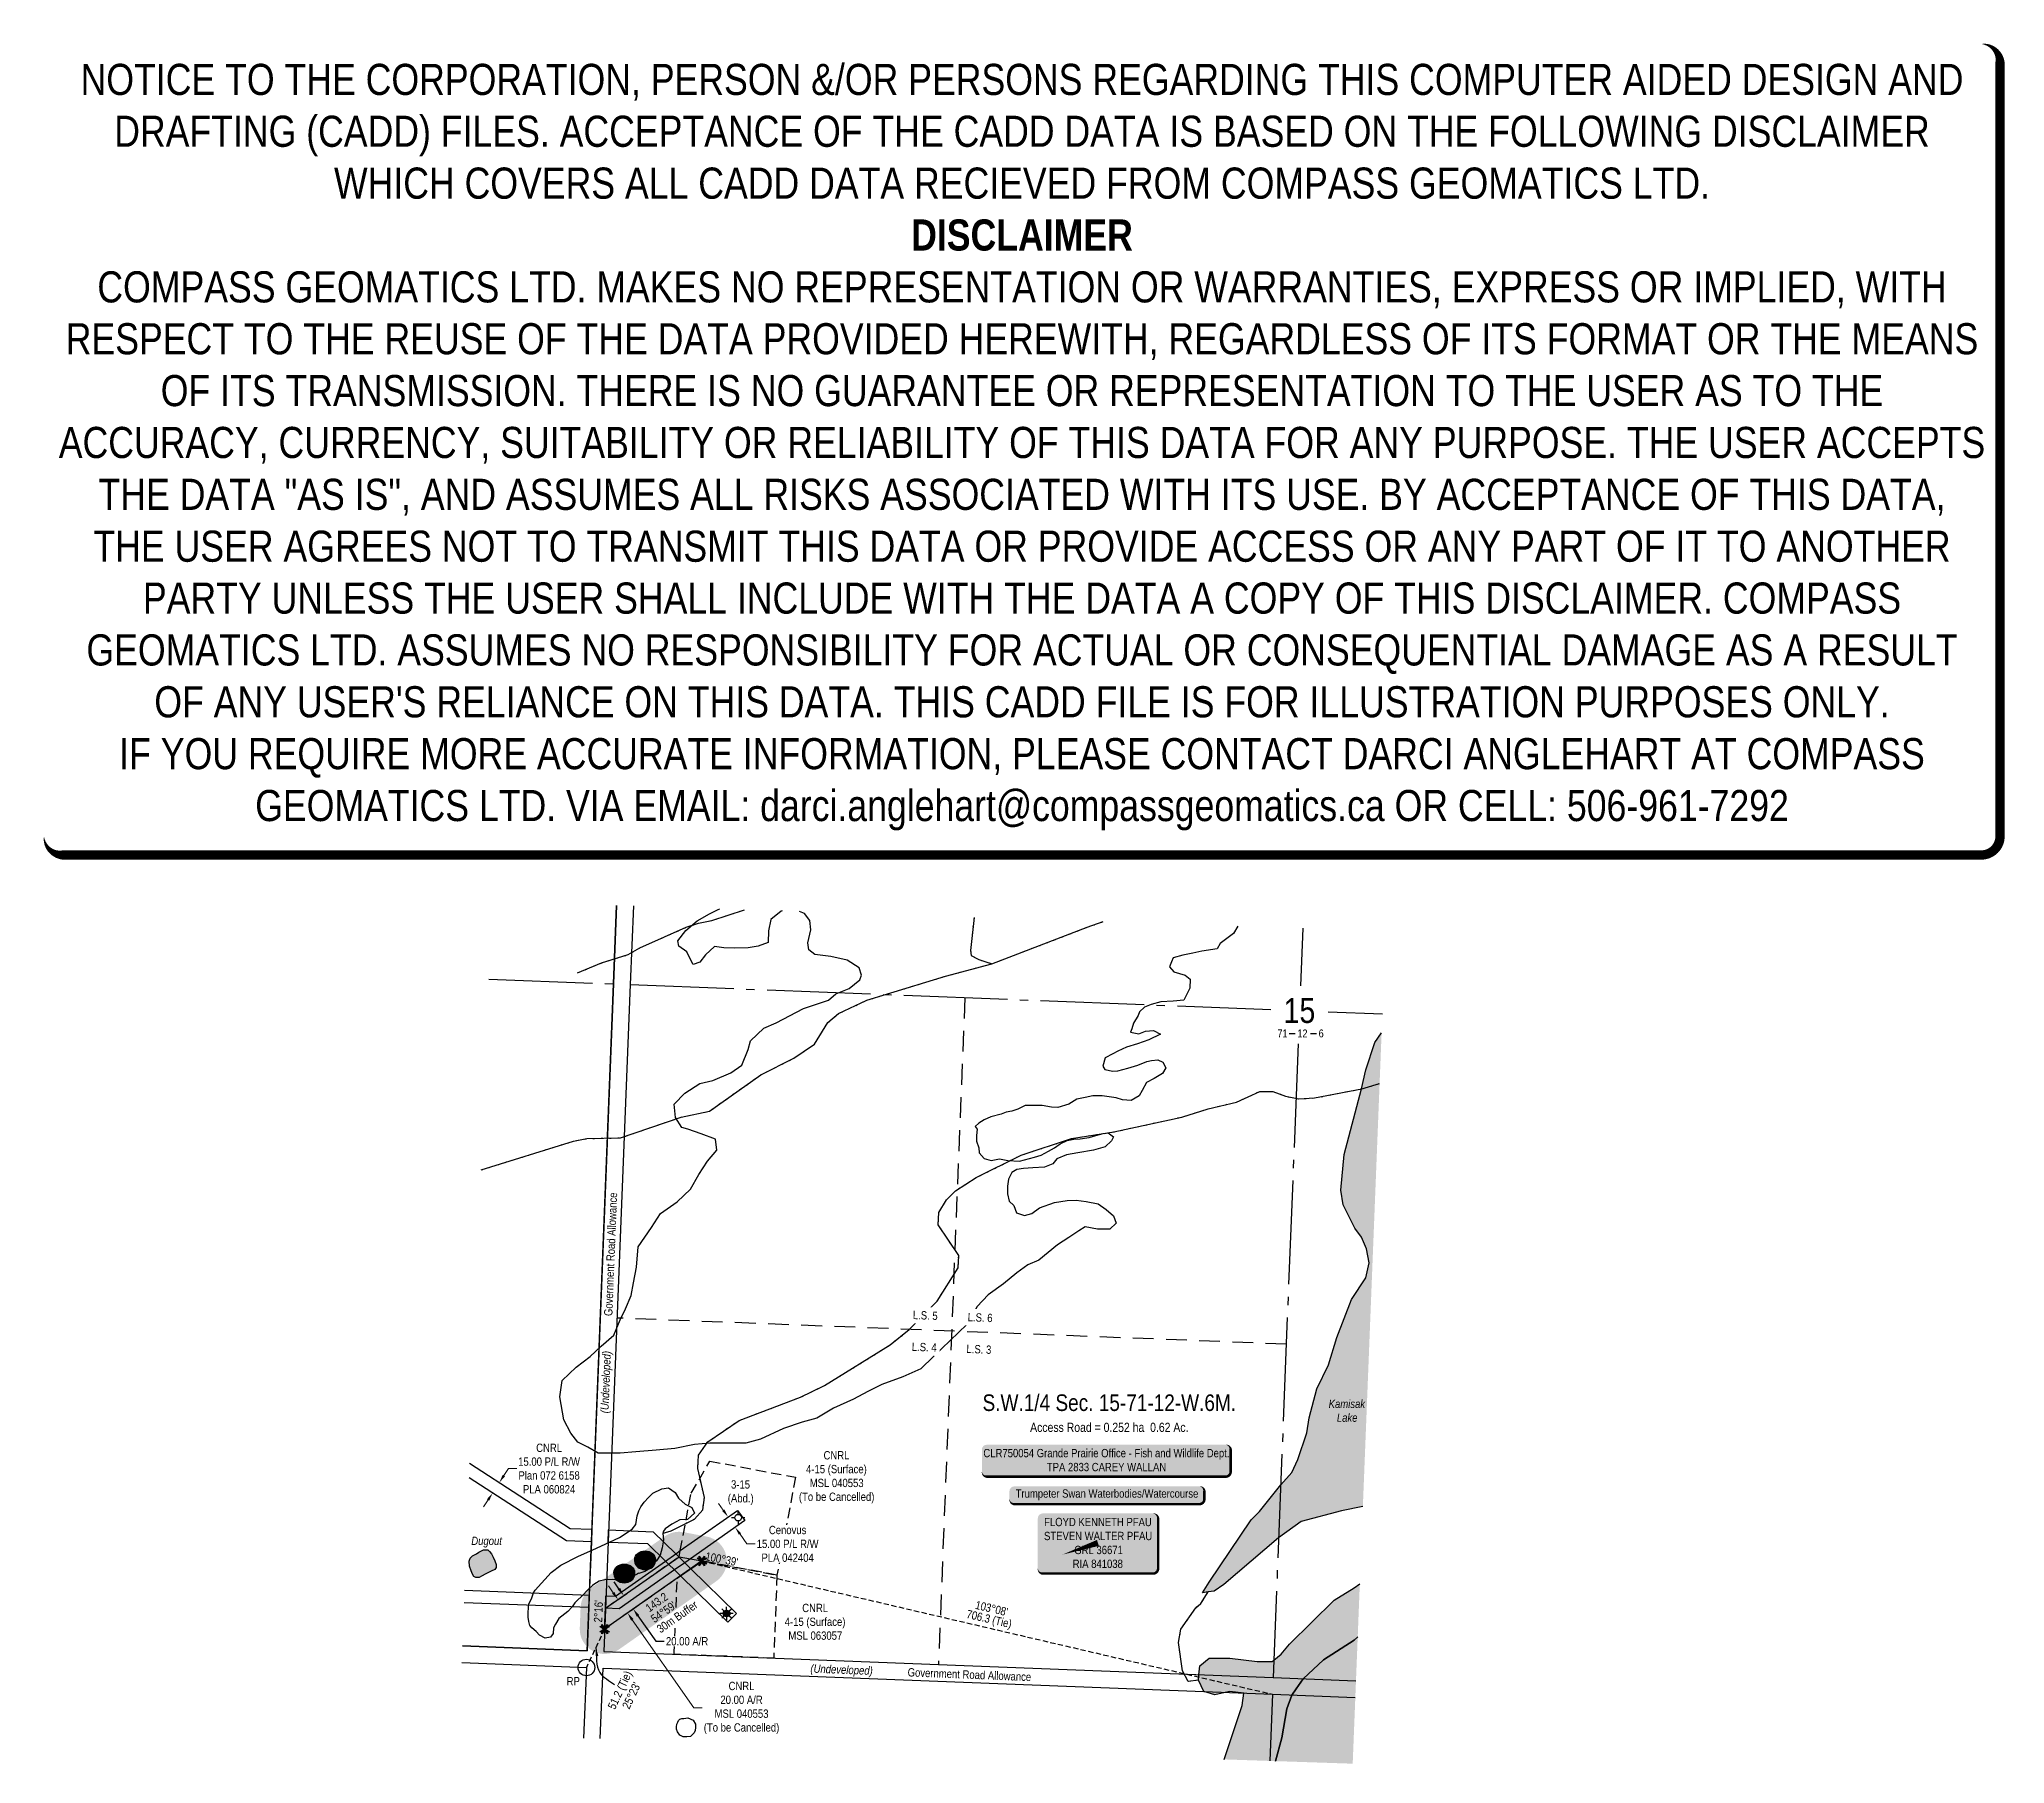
# Model space of a CAD drawing. Extents: x 322837 to 325206, y 6113912 to 6115990.
import ezdxf
from ezdxf.enums import TextEntityAlignment as Align

# ---------------------------------------------------------------- set-up
doc = ezdxf.new("R2010")
doc.units = 0
doc.header["$LTSCALE"] = 5
doc.header["$PDSIZE"] = 0.5
for name, pattern in [('foc-ACCESSROAD', [3.75, 2.5, -1.25]), ('foc-LSD', [8, 5, -3]), ('foc-QUARTERLINE', [33, 25, -3, 2, -3]), ('foc-TIELINE', [1.875, 1.25, -0.625]), ('foc-WHEELTRACKS', [2, 0.4, -1.6])]:
    doc.linetypes.add(name, pattern=pattern)
doc.layers.get('Defpoints').update_dxf_attribs({"color": 9})
for name, color, linetype in [('10', 1, 'Continuous'), ('35', 37, 'Continuous'), ('9', 3, 'Continuous'), ('AS-OWNER', 7, 'Continuous'), ('AS-SURFACE IMPACT', 7, 'Continuous'), ('AS-WILDLIFE-BLOCK', 131, 'Continuous'), ('C-RW', 13, 'Continuous'), ('C-SYMBOL', 7, 'Continuous'), ('C-WS', 13, 'foc-ACCESSROAD'), ('C-WS-S', 13, 'Continuous'), ('F-RW', 190, 'Continuous'), ('F-WS-S', 190, 'Continuous'), ('GRL', 7, 'Continuous'), ('L-AREAREQUIRED', 7, 'Continuous'), ('L-BD', 7, 'Continuous'), ('L-MON', 1, 'Continuous'), ('L-ROAD-T', 7, 'Continuous'), ('L-SEC', 7, 'Continuous'), ('L-SECLBL', 7, 'Continuous'), ('L-SECQ', 8, 'foc-QUARTERLINE'), ('L-SECTION-LSD', 7, 'foc-LSD'), ('L-TIE', 7, 'foc-TIELINE'), ('P-BUFFER-H 30m', 51, 'Continuous'), ('P-BUFFER-T', 40, 'Continuous'), ('P-CROSSINGS', 250, 'Continuous'), ('P-PROPOSED', 10, 'Continuous'), ('P-PROPOSED-H', 21, 'Continuous'), ('P-TXT', 4, 'Continuous'), ('T-WATER', 160, 'Continuous'), ('T-WATER-H', 133, 'Continuous'), ('T-WATER-P3', 160, 'foc-WHEELTRACKS'), ('T-WATER-T', 170, 'Continuous'), ('WETLAND', 143, 'Continuous')]:
    doc.layers.add(name, color=color, linetype=linetype)
for name, color, linetype, lineweight in [('C-AR-T', 13, 'Continuous', 9), ('C-RW-T', 13, 'Continuous', 9), ('C-WS-T', 13, 'Continuous', 9), ('F-RW-T', 190, 'Continuous', 9), ('F-WS-T', 190, 'Continuous', 9), ('T-TEXT', 48, 'Continuous', 18)]:
    doc.layers.add(name, color=color, linetype=linetype, lineweight=lineweight)
doc.layers.add('DISCLAIMER', color=7, linetype='Continuous', plot=False)
doc.layers.add('P-75m DRAINAGE AREA', color=7, linetype='Continuous', true_color=0xf1f8f1)
doc.styles.add('100L', font='', dxfattribs={"height": 11})
doc.styles.add('175L', font='', dxfattribs={"height": 20})
doc.styles.add('80', font='', dxfattribs={"height": 10})
doc.styles.add('80CG', font='', dxfattribs={"height": 10})
doc.styles.add('80L', font='', dxfattribs={"height": 10})
doc.styles.add('80LS', font='', dxfattribs={"height": 10})
doc.styles.add('Crossing', font='', dxfattribs={"height": 10})
doc.styles.add('foc-LtypeFont', font='', dxfattribs={"height": 7.349999999999999})
doc.styles.add('SIMPLEX', font='')
doc.styles.get('100L').set_extended_font_data('Arial Narrow')
doc.styles.get('175L').set_extended_font_data('Arial Narrow')
doc.styles.get('80').set_extended_font_data('Arial Narrow')
doc.styles.get('80CG').set_extended_font_data('Arial Narrow')
doc.styles.get('80L').set_extended_font_data('Arial Narrow')
doc.styles.get('80LS').set_extended_font_data('Arial Narrow', italic=True)
doc.styles.get('Crossing').set_extended_font_data('Arial Narrow')
doc.styles.get('foc-LtypeFont').set_extended_font_data('Arial Narrow')
doc.styles.get('SIMPLEX').set_extended_font_data('Arial Narrow')
doc.linetypes.add('foc-TOPO-flowdirection-NOLINE', pattern='A,0,[">",foc-LtypeFont,S=0.3,R=0,X=0,Y=-0.945],-20,[">",foc-LtypeFont,S=0.3,R=0,X=0,Y=-0.945],0', length=20)
doc.dimstyles.new('Compass 5 000', dxfattribs={"dimscale": 5, "dimtxt": 9, "dimasz": 2, "dimexe": 0.2, "dimexo": 0.0625, "dimgap": 0.5, "dimtad": 0, "dimtih": 1, "dimtoh": 1, "dimzin": 0, "dimdsep": 46, "dimtxsty": '80CG', "dimcen": 0.1, "dimse1": 1, "dimse2": 1, "dimclrd": 256, "dimclrt": 256, "dimaunit": 1, "dimadec": 4, "dimazin": 0, "dimtfac": 0.06, "dimtofl": 0, "dimtmove": 0, "dimatfit": 1, "dimfxl": 0.2, "dimtolj": 1, "dimtzin": 0, "dimlwd": -1, "dimarcsym": 0})

msp = doc.modelspace()

# ---------------------------------------------------------------- texts
at = {"layer": 'C-SYMBOL', "color": 3, "style": '175L'}
msp.add_text('S.W.1/4 Sec. 15-71-12-W.6M.', height=19.99704, dxfattribs=at).set_placement((324126.4032282437, 6114331.002826926), align=Align.BOTTOM_CENTER)
at = {"layer": 'C-WS-T', "char_height": 9.99704021904, "attachment_point": 1, "style": '80L'}
for s, width, insert in [('\\pi30.12622;CNRL\\P\\pi9.03424;4-15 (Surface)\\P\\pi13.4463;MSL 040553\\P\\pi0.40105;(To be Cancelled)', 90.44131938826737, (323751.86148184, 6114288.63995634)), ('\\pi24.57411;CNRL\\P\\pi3.48213;4-15 (Surface)\\P\\pi7.8942;MSL 063057', 79.33710794268943, (323731.6795142954, 6114104.61988811))]:
    msp.add_mtext_dynamic_manual_height_columns(s, width=width, gutter_width=49.9926, heights=[0], dxfattribs=dict(at, insert=insert))
at = {"layer": 'L-AREAREQUIRED', "color": 5, "style": '100L'}
msp.add_text('Access Road = 0.252 ha  0.62 Ac.', height=10.998372, dxfattribs=at).set_placement((324126.4032282437, 6114308.506156926), align=Align.BOTTOM_CENTER)
at = {"layer": 'L-BD', "style": '80L'}
for s, rotation, p in [("100°39'", 349.3468999999995, (323659.2647845301, 6114158.450299295)), ("2°16'", 87.72720000000028, (323510.608023393, 6114095.609555108)), ('706.3 (Tie)', 346.8524999999981, (323981.3488897132, 6114085.174113243)), ("103°08'", 346.8524999999981, (323984.5896980042, 6114099.048534296)), ('51.2 (Tie)', 64.61039999999903, (323537.5073974601, 6114000.148747881)), ("25°23'", 64.61039999999903, (323550.3791290323, 6113994.039662492))]:
    msp.add_text(s, height=9.998520000000001, rotation=rotation, dxfattribs=at).set_placement(p, align=Align.MIDDLE)
at = {"layer": 'L-ROAD-T', "style": '80L'}
for rotation, p in [(87.7269276597507, (323525.3184177952, 6114525.912886339)), (357.7689358711007, (323957.7881535783, 6114019.278513866))]:
    msp.add_text('Government Road Allowance', height=9.998520000000001, rotation=rotation, dxfattribs=at).set_placement(p, align=Align.MIDDLE_CENTER)
at = {"layer": 'T-TEXT', "style": '80LS'}
for rotation, p in [(87.7269276597507, (323519.2039053211, 6114371.86942137)), (357.7689358711007, (323803.7402469637, 6114025.280082858))]:
    msp.add_text('(Undeveloped)', height=9.998520000000001, rotation=rotation, dxfattribs=at).set_placement(p, align=Align.MIDDLE_CENTER)
at = {"layer": 'T-WATER-T', "char_height": 9.998520000000001, "attachment_point": 1, "style": '100L'}
for s, width, insert in [('\\pi0.00225;{\\fArial Narrow|b0|i1|c0|p34;Kamisak\\P\\pi9.90529;Lake}', 43.98162072523875, (324390.7960335424, 6114350.626754215)), ('\\pi0.32621;{\\fArial Narrow|b0|i1|c0|p34;Dugout}', 37.47508042510232, (323357.0699124367, 6114185.455508349))]:
    msp.add_mtext_dynamic_manual_height_columns(s, width=width, gutter_width=54.99186, heights=[0], dxfattribs=dict(at, insert=insert))

# ---------------------------------------------------------------- blocks, each defined once
blk = doc.blocks.new('L-SECLBL')
at = {"layer": '9', "color": 7}
for p, q in [((-5.082139060913505, -27.83004804289613), (-12.28857354467345, -27.83004804289613)), ((20.70431141927111, -27.83004804289613), (13.49787693551116, -27.83004804289613))]:
    blk.add_line(p, q, dxfattribs=at)
at = {"layer": '10', "color": 2, "style": 'SIMPLEX'}
blk.add_attdef('SEC', text='', height=30, dxfattribs=at).set_placement((0, 0), align=Align.MIDDLE)
at = {"layer": '10', "color": 5, "style": '80L'}
blk.add_attdef('TWP', text='', height=9.5, dxfattribs=at).set_placement((-14.43410290347765, -27.36845155570791), align=Align.MIDDLE_RIGHT)
blk.add_attdef('RGE', text='', height=9.5, dxfattribs=at).set_placement((3.622123863462547, -27.36845155570791), align=Align.MIDDLE_CENTER)
blk.add_attdef('MER', text='', height=9.5, dxfattribs=at).set_placement((23.16775162027989, -27.36845155570791), align=Align.MIDDLE_LEFT)
blk = doc.blocks.new('*U424')
h = blk.add_hatch(color=255)
edge = h.paths.add_edge_path()
edge.add_line((-144, -20), (144, -20))
edge.add_arc((144, -14), 6, 270, 360)
edge.add_line((150, -14), (150, 12.5))
edge.add_arc((144, 12.5), 6, 0, 90)
edge.add_line((144, 18.5), (-144, 18.5))
edge.add_arc((-144, 12.5), 6, 90, 180)
edge.add_line((-150, 12.5), (-150, -14))
edge.add_arc((-144, -14), 6, 180, 270)
at = {"color": 44, "flags": 128}
blk.add_lwpolyline([(-144, -20, 3, 3, 0), (144, -20, 3, 3, 0.414213562373095), (150, -14, 3, 3, 0), (150, 12.5, 3, 0, 0.414213562373095), (144, 18.5, 0, 0, 0), (-144, 18.5, 0, 0, 0.414213562373095), (-150, 12.5, 0, 0, 0), (-150, -14, 0, 3, 0.414213562373095)], format="xyseb", close=True, dxfattribs=at)
at = {"color": 44, "style": '80'}
blk.add_attdef('ENTER_TEXT_001', (-35.98567530695772, -4.996589358799454), '', height=10, dxfattribs=at)
blk = doc.blocks.new('*U425')
h = blk.add_hatch(color=59)
edge = h.paths.add_edge_path()
edge.add_line((-66.49999999999999, -37), (66.49999999999999, -37))
edge.add_arc((66.5, -30.99999999999999), 6.000000000000007, 269.9999999999998, 359.9999999999999)
edge.add_line((72.5, -31), (72.5, 29.5))
edge.add_arc((66.5, 29.49999999999999), 6, 6.785183320455503e-14, 90.00000000000014)
edge.add_line((66.49999999999999, 35.5), (-66.49999999999999, 35.5))
edge.add_arc((-66.5, 29.49999999999999), 6.000000000000007, 89.99999999999987, 179.9999999999999)
edge.add_line((-72.5, 29.5), (-72.5, -31))
edge.add_arc((-66.5, -30.99999999999999), 6, 180, 270.0000000000001)
at = {"color": 1, "flags": 128}
blk.add_lwpolyline([(-66.49999999999999, -37, 3, 3, 0), (66.49999999999999, -37, 3, 3, 0.4142135623730951), (72.5, -31, 3, 3, 0), (72.5, 29.5, 3, 0, 0.4142135623730951), (66.49999999999999, 35.5, 0, 0, 0), (-66.49999999999999, 35.5, 0, 0, 0.4142135623730951), (-72.5, 29.5, 0, 0, 0), (-72.5, -31, 0, 3, 0.4142135623730951)], format="xyseb", close=True, dxfattribs=at)
blk.add_lwpolyline([(-42.85288830475924, -14.150229983163, 0, 7.5, 0), (-4.315354698836185e-17, -5.399832320574267e-16, 0, 0, 0)], format="xyseb", dxfattribs=at)
at = {"color": 1, "style": '80'}
blk.add_attdef('ENTER_TEXT_001', (-35.98567530695772, -4.996589358799454), '', height=10, dxfattribs=at)
blk = doc.blocks.new('*D426')
at = {"layer": 'Defpoints', "color": 0, "transparency": 16777216}
for p in [(323666.9134505177, 6114209.141308961), (323644.9258766146, 6114193.713327507), (323653.5376942772, 6114181.439980026)]:
    blk.add_point(p, dxfattribs=at)
at = {"layer": 'F-RW-T', "transparency": 16777216}
for p, q in [((323661.1696657394, 6114217.327207593), (323655.4258809611, 6114225.513106226)), ((323681.269052959, 6114188.682062848), (323689.5943650194, 6114176.817035999)), ((323689.5943650194, 6114176.817035999), (323699.5943650194, 6114176.817035999))]:
    blk.add_line(p, q, dxfattribs=at)
for points in [[(323662.5339821782, 6114218.284505056), (323659.8053493006, 6114216.36991013), (323666.9134505177, 6114209.141308961)], [(323682.6333693978, 6114189.639360311), (323679.9047365203, 6114187.724765386), (323675.5252681808, 6114196.867961481)]]:
    blk.add_solid(points, dxfattribs=at)
at = {"layer": 'F-RW-T', "transparency": 16777216, "insert": (323738.6803131779, 6114176.817035999), "char_height": 10, "attachment_point": 5, "style": '80CG', "bg_fill": 3, "box_fill_scale": 1.1, "bg_fill_color": 256, "bg_fill_true_color": 13158600, "bg_fill_transparency": 0}
blk.add_mtext('\\A1;Cenovus\\P15.00 P/L R/W\\PPLA 042404', dxfattribs=at)
blk = doc.blocks.new('*D427')
at = {"layer": 'C-RW-T', "transparency": 16777216}
for p, q in [((323396.6490258593, 6114259.18595076), (323402.0808182047, 6114267.582118452)), ((323402.0808182047, 6114267.582118452), (323412.0808182042, 6114267.582118452)), ((323377.6411483893, 6114229.804612784), (323372.2093560444, 6114221.408445092))]:
    blk.add_line(p, q, dxfattribs=at)
for points in [[(323395.2496645772, 6114260.091249485), (323398.048387141, 6114258.280652036), (323391.2172335139, 6114250.789783068)], [(323376.2417871072, 6114230.709911508), (323379.040509671, 6114228.89931406), (323383.0729407347, 6114238.200780476)]]:
    blk.add_solid(points, dxfattribs=at)
at = {"layer": 'Defpoints', "color": 0, "transparency": 16777216}
for p in [(323391.2172335139, 6114250.789783068), (323431.4116983432, 6114206.928645), (323439.555991123, 6114219.51764759)]:
    blk.add_point(p, dxfattribs=at)
at = {"layer": 'C-RW-T', "transparency": 16777216, "insert": (323451.1667663632, 6114267.582118453), "char_height": 10, "attachment_point": 5, "style": '80CG'}
blk.add_mtext('\\A1;CNRL\\P15.00 P/L R/W\\PPlan 072 6158\\PPLA 060824', dxfattribs=at)
blk = doc.blocks.new('GAS')
h = blk.add_hatch(color=255)
h.dxf.hatch_style = 1
edge = h.paths.add_edge_path()
edge.add_arc((0, 0), 0.9, 0, 360)
for p, q in [((-0.8077887898725749, 0), (-1.615577579628734, 0)), ((-0.5711929310346023, 0.5711929297831376), (-1.142385862069204, 1.142385861385264)), ((0, 0.8077887887338874), (0, 1.615577579286764)), ((0.5711929310309642, 0.5711929297831376), (1.142385862065566, 1.142385861385264)), ((1.615577579625096, 0), (0.8077887898689368, 0)), ((-0.5711929310346023, -0.5711929316021271), (-1.142385862069204, -1.142385863204253)), ((0, -0.8077887905528768), (0, -1.615577581105753)), ((1.142385862065566, -1.142385863204253), (0.5711929310309642, -0.5711929316021271))]:
    blk.add_line(p, q)
blk.add_circle((0, 0), 0.8000000000000003)
blk = doc.blocks.new('*U428')
h = blk.add_hatch(color=255)
edge = h.paths.add_edge_path()
edge.add_line((-111.5, -11.5), (111.5, -11.5))
edge.add_arc((111.5, -5.5), 6, 270, 360)
edge.add_line((117.5, -5.5), (117.5, 4))
edge.add_arc((111.5, 4), 6, 0, 90)
edge.add_line((111.5, 10), (-111.5, 10))
edge.add_arc((-111.5, 4), 6, 90, 180)
edge.add_line((-117.5, 4), (-117.5, -5.5))
edge.add_arc((-111.5, -5.5), 6, 180, 270)
at = {"color": 131, "flags": 128}
blk.add_lwpolyline([(-111.5, -11.5, 3, 3, 0), (111.5, -11.5, 3, 3, 0.414213562373095), (117.5, -5.5, 3, 3, 0), (117.5, 4, 3, 0, 0.414213562373095), (111.5, 10, 0, 0, 0), (-111.5, 10, 0, 0, 0.414213562373095), (-117.5, 4, 0, 0, 0), (-117.5, -5.5, 0, 3, 0.414213562373095)], format="xyseb", close=True, dxfattribs=at)
at = {"color": 131, "style": '80'}
blk.add_attdef('ENTER_TEXT_001', (-35.98567530695772, -4.996589358799454), '', height=10, dxfattribs=at)
blk = doc.blocks.new('*U430')
at = {"layer": '35', "color": 3}
blk.add_circle((0, 0), 10, dxfattribs=at)
at = {"layer": '35', "color": 3, "style": '80'}
blk.add_attdef('RP_001', (-23.78532331433652, -21.51725224497395), '', height=10, dxfattribs=at)
blk = doc.blocks.new('TEMP')
h = blk.add_hatch(color=255)
h.dxf.hatch_style = 1
h.paths.add_polyline_path([(-5.274161e-10, 0.2514284397220763), (-0.6656854269836912, 1.152061669657268), (-0.6656854269836914, 0.6656854303339061), (-1.152061663105632, 0.6656854303339061), (-0.2514284404497629, 5.273253e-10), (-1.152061661774314, -0.665685419564579), (-0.6656854224511335, -0.6656854195645793), (-0.6656854224511335, -1.152061655686338), (-5.273251e-10, -0.2514284436956587), (0.6656854183820542, -1.152061663420681), (0.6656854183820542, -0.6656854208922597), (1.152061656810019, -0.6656854053035205), (0.2514284429676993, 5.273253e-10), (1.152061671303363, 0.6656854258011663), (0.6656854287749412, 0.6656854258011663), (0.6656854131859291, 1.15206166422904)])
h.paths.add_polyline_path([(0.5656854229146121, 0.8485281473411305), (0.5656854319800914, 0.5656854258011663), (0.8485281444547581, 0.5656854258011663), (0.0831890339399251, 0), (0.8485281399220186, -0.5656854150320215), (0.5656854183820542, -0.5656854240973189), (0.5656854183820542, -0.8485281365719859), (0, -0.08318903609469999), (-0.5656854224511337, -0.8485281320390644), (-0.5656854224511337, -0.5656854195645792), (-0.8485281349258001, -0.5656854195645794), (-0.0831890328488955, 0), (-0.8485281394583584, 0.5656854303339058), (-0.5656854269836913, 0.5656854303339061), (-0.5656854269836913, 0.8485281428085727), (0, 0.0831890306941206)], flags=16)
h = blk.add_hatch(color=1)
h.dxf.hatch_style = 1
h.paths.add_polyline_path([(0, 0.0831890306941205), (-0.5656854269836911, 0.8485281428085727), (-0.5656854269836912, 0.5656854303339061), (-0.8485281394583578, 0.5656854303339061), (-0.0831890328488953, -1e-16), (-0.8485281349258001, -0.5656854195645793), (-0.5656854224511337, -0.5656854195645793), (-0.5656854224511337, -0.848528132039064), (0, -0.08318903609469999), (0.5656854183820542, -0.8485281365719856), (0.5656854183820542, -0.5656854240973191), (0.8485281399220184, -0.5656854150320213), (0.0831890339399251, -1e-16), (0.8485281444547581, 0.5656854258011663), (0.5656854319800914, 0.5656854258011663), (0.5656854229146121, 0.8485281473411308)])
at = {"color": 1}
for p, q in [((-0.0831890328488953, 0), (0.0831890339399252, 0)), ((0, 0.0831890306941205), (0, -0.08318903609469999))]:
    blk.add_line(p, q, dxfattribs=at)
at = {"color": 255, "flags": 128}
blk.add_lwpolyline([(-0.251428440449763, 5.27325e-10), (-1.152061663105632, 0.6656854303339061), (-0.6656854269836914, 0.6656854303339061), (-0.6656854269836914, 1.152061669657268), (-5.274159999999999e-10, 0.2514284397220763), (0.6656854131859291, 1.15206166422904), (0.6656854287749412, 0.6656854258011663), (1.152061671303363, 0.6656854258011663), (0.2514284429676991, 5.27325e-10), (1.152061656810019, -0.6656854053035204), (0.6656854183820542, -0.6656854208922596), (0.6656854183820542, -1.152061663420681), (-5.27325e-10, -0.2514284436956586), (-0.6656854224511335, -1.152061655686338), (-0.6656854224511335, -0.6656854195645793), (-1.152061661774314, -0.6656854195645793)], close=True, dxfattribs=at)
at = {"color": 1, "flags": 128}
blk.add_lwpolyline([(-0.0831890328488953, 0), (-0.8485281394583578, 0.5656854303339061), (-0.5656854269836913, 0.5656854303339061), (-0.5656854269836913, 0.8485281428085727), (0, 0.0831890306941205), (0.5656854229146121, 0.8485281473411305), (0.5656854319800914, 0.5656854258011663), (0.8485281444547581, 0.5656854258011663), (0.0831890339399252, 0), (0.8485281399220184, -0.5656854150320214), (0.5656854183820542, -0.5656854240973189), (0.5656854183820542, -0.8485281365719856), (0, -0.08318903609469999), (-0.5656854224511335, -0.848528132039064), (-0.5656854224511335, -0.5656854195645792), (-0.8485281349258001, -0.5656854195645792)], close=True, dxfattribs=at)
blk = doc.blocks.new('xing2')
h = blk.add_hatch(color=50)
h.dxf.hatch_style = 1
edge = h.paths.add_edge_path()
edge.add_ellipse((0, 0), major_axis=(-12.5, 0), ratio=0.8162973455633619, start_angle=0, end_angle=360)
h = blk.add_hatch(color=250)
h.dxf.hatch_style = 1
edge = h.paths.add_edge_path()
edge.add_ellipse((0, -2.047489049626165), major_axis=(-12.5, 0), ratio=0.8162973455633619, start_angle=0, end_angle=180)
edge.add_line((12.5, -2.047489049626165), (12.5, 0))
edge.add_ellipse((0, 0), major_axis=(-12.5, 0), ratio=0.8162973455633619, start_angle=0, end_angle=180, ccw=False)
edge.add_line((-12.5, 0), (-12.5, -2.047489049626165))
at = {"color": 250}
blk.add_ellipse((0, 0), major_axis=(-12.5, 0), ratio=0.8162973455633619, dxfattribs=at)
blk.add_ellipse((0, -2.047489049626165), major_axis=(-12.5, 0), ratio=0.8162973455633619, start_param=0, end_param=3.141592653589793, dxfattribs=at)
at = {"color": 250, "style": 'Crossing'}
blk.add_attdef('CROSSING', text='', height=9, dxfattribs=at).set_placement((0.08916442567715421, 0.0199513138486509), align=Align.MIDDLE_CENTER)
at = {"color": 250, "style": 'Crossing', "flags": 1}
for tag, p in [('DESCRIPTION', (0.08916442567715421, -25.770021277247)), ('OWNER', (0.08916442567715421, -12.49201765665748)), ('LOCATION', (0.08916442567715421, -39.30337514164421)), ('DWG_REF', (0.08916442567715421, -52.83672900604233))]:
    blk.add_attdef(tag, text='', height=9, dxfattribs=at).set_placement(p, align=Align.MIDDLE_CENTER)
blk = doc.blocks.new('*D434')
at = {"layer": 'Defpoints', "color": 0, "transparency": 16777216}
for p in [(323531.8696657051, 6114108.168036303), (323543.341325419, 6114091.790766768), (323552.5582091119, 6114098.246846222)]:
    blk.add_point(p, dxfattribs=at)
at = {"layer": 'P-TXT', "transparency": 16777216}
for p, q in [((323535.3493850217, 6114122.814655722), (323529.6122206454, 6114131.005195688)), ((323558.2953734882, 6114090.056306258), (323579.7621480809, 6114059.409724829)), ((323579.7621480809, 6114059.409724829), (323589.7621480809, 6114059.409724828))]:
    blk.add_line(p, q, dxfattribs=at)
for points in [[(323536.7144750156, 6114123.770849785), (323533.9842950278, 6114121.858461659), (323541.086549398, 6114114.624115758)], [(323559.6604634821, 6114091.01250032), (323556.9302834943, 6114089.100112195), (323552.5582091119, 6114098.246846222)]]:
    blk.add_solid(points, dxfattribs=at)
at = {"layer": 'P-TXT', "transparency": 16777216, "insert": (323617.4974823236, 6114059.409724829), "char_height": 10, "attachment_point": 5, "style": '80CG', "bg_fill": 3, "box_fill_scale": 1.1, "bg_fill_color": 256, "bg_fill_true_color": 13158600, "bg_fill_transparency": 0}
blk.add_mtext('\\A1;20.00 A/R', dxfattribs=at)
blk = doc.blocks.new('GABD')
for p, q in [((-0.8077887898243716, 0), (-1.615577579648743, 0)), ((0, 0.8077887898252811), (0, 1.615577579648743)), ((1.615577579648743, 0), (0.8077887898243716, 0)), ((0, -0.8077887898252811), (0, -1.615577579648743))]:
    blk.add_line(p, q)
blk.add_circle((0, 0), 0.8)
blk = doc.blocks.new('*D467')
at = {"layer": 'C-WS-T', "transparency": 16777216}
for p, q in [((323528.4831418307, 6114117.995382922), (323522.7459774544, 6114126.185922886)), ((323551.4245588873, 6114085.243559731), (323625.7816232839, 6113979.089287745)), ((323625.7816232839, 6113979.089287745), (323635.7816232839, 6113979.089287744))]:
    blk.add_line(p, q, dxfattribs=at)
for points in [[(323529.8482318246, 6114118.951576984), (323527.1180518363, 6114117.039188858), (323534.220306207, 6114109.804842956)], [(323552.7896488812, 6114086.199753795), (323550.0594688929, 6114084.287365669), (323545.6873945114, 6114093.434099697)]]:
    blk.add_solid(points, dxfattribs=at)
at = {"layer": 'Defpoints', "color": 0, "transparency": 16777216}
for p in [(323591.2052426501, 6114149.720642004), (323602.6723309546, 6114133.349898744), (323545.6873945114, 6114093.434099697)]:
    blk.add_point(p, dxfattribs=at)
at = {"layer": 'C-WS-T', "transparency": 16777216, "insert": (323683.1145018646, 6113979.089287744), "char_height": 10, "attachment_point": 5, "style": '80CG'}
blk.add_mtext('\\A1;CNRL\\P20.00 A/R\\PMSL 040553^J(To be Cancelled)', dxfattribs=at)
blk = doc.blocks.new('Disclaimer_Legal')
at = {"layer": 'DISCLAIMER', "color": 254, "flags": 128}
blk.add_lwpolyline([(-3612.859355113964, -1104.601793492536, 37.5, 37.5, 0), (4096.10254652852, -1104.601793492536, 37.5, 37.5, 0.414213562373095), (4171.10254652852, -1029.601793492536, 37.5, 37.5, 0), (4171.10254652852, 2078.694150954953, 37.5, 0, 0.414213562373095), (4096.10254652852, 2153.694150954953, 0, 0, 0), (-3612.859355113964, 2153.694150954953, 0, 0, 0.414213562373095), (-3687.859355113964, 2078.694150954953, 0, 0, 0), (-3687.859355113964, -1029.601793492536, 0, 37.5, 0.414213562373095)], format="xyseb", close=True, dxfattribs=at)
at = {"layer": 'DISCLAIMER', "color": 254, "insert": (241.6215957072782, 533.9211787312088), "char_height": 125, "width": 7717.567617301413, "attachment_point": 5, "style": '80'}
blk.add_mtext('NOTICE TO THE CORPORATION, PERSON &/OR PERSONS REGARDING THIS COMPUTER AIDED DESIGN AND DRAFTING (CADD) FILES. ACCEPTANCE OF THE CADD DATA IS BASED ON THE FOLLOWING DISCLAIMER WHICH COVERS ALL CADD DATA RECIEVED FROM COMPASS GEOMATICS LTD.\\P{\\fArial Narrow|b1|i0|c0|p34;DISCLAIMER}\\PCOMPASS GEOMATICS LTD. MAKES NO REPRESENTATION OR WARRANTIES, EXPRESS OR IMPLIED, WITH RESPECT TO THE REUSE OF THE DATA PROVIDED HEREWITH, REGARDLESS OF ITS FORMAT OR THE MEANS OF ITS TRANSMISSION. THERE IS NO GUARANTEE OR REPRESENTATION TO THE USER AS TO THE ACCURACY, CURRENCY, SUITABILITY OR RELIABILITY OF THIS DATA FOR ANY PURPOSE. THE USER ACCEPTS THE DATA "AS IS", AND ASSUMES ALL RISKS ASSOCIATED WITH ITS USE. BY ACCEPTANCE OF THIS DATA, THE USER AGREES NOT TO TRANSMIT THIS DATA OR PROVIDE ACCESS OR ANY PART OF IT TO ANOTHER PARTY UNLESS THE USER SHALL INCLUDE WITH THE DATA A COPY OF THIS DISCLAIMER. COMPASS GEOMATICS LTD. ASSUMES NO RESPONSIBILITY FOR ACTUAL OR CONSEQUENTIAL DAMAGE AS A RESULT OF ANY USER\'S RELIANCE ON THIS DATA. THIS CADD FILE IS FOR ILLUSTRATION PURPOSES ONLY.\\PIF YOU REQUIRE MORE ACCURATE INFORMATION, PLEASE CONTACT DARCI ANGLEHART AT COMPASS GEOMATICS LTD. VIA EMAIL: darci.anglehart@compassgeomatics.ca OR CELL: 506-961-7292', dxfattribs=at)

# ---------------------------------------------------------------- dimensions: what is measured, and where the dimension line sits
at = {"layer": 'C-RW-T'}
dim = msp.add_linear_dim(base=(323391.2172335139, 6114250.789783068), p1=(323431.4116983438, 6114206.928645), p2=(323439.5559911233, 6114219.517647591), angle=57.09967349893099, text='CNRL\\P15.00 P/L R/W\\PPlan 072 6158\\PPLA 060824', dimstyle='Compass 5 000', dxfattribs=at)
dim.commit()
dim.dimension.update_dxf_attribs({"geometry": '*D427', "text_midpoint": (323451.1667663632, 6114267.582118453), "dimtype": 161})

# ---------------------------------------------------------------- hatches: boundary and pattern name
at = {"layer": 'P-BUFFER-H 30m'}
h = msp.add_hatch(color=256, dxfattribs=at)
h.dxf.hatch_style = 1
edge = h.paths.add_edge_path()
edge.add_line((323652.5580823256, 6114131.671033067), (323535.3201473914, 6114049.550033154))
edge.add_arc((323518.1111667571, 6114074.117992069), 29.99555999984556, 177.7272311935039, 305.00987418124066, ccw=False)
edge.add_line((323488.1392025885, 6114075.307522899), (323489.1358890172, 6114100.420491084))
edge.add_arc((323519.1078531854, 6114099.230960253), 29.99555999981211, 125.00615955067201, 177.7272311917043, ccw=False)
edge.add_line((323501.9004653905, 6114123.800034817), (323590.674773804, 6114185.974698624))
edge.add_arc((323607.8821615996, 6114161.405624058), 29.9955600006722, 79.34693563293212, 125.0061595506532, ccw=False)
edge.add_line((323613.4271892678, 6114190.884197428), (323640.8941293597, 6114185.717565349))
edge.add_arc((323635.3491016903, 6114156.23899198), 29.99556000007065, -54.99012581628159, 79.34693563030862, ccw=False)
at = {"layer": 'P-PROPOSED-H'}
h = msp.add_hatch(color=256, dxfattribs=at)
h.dxf.hatch_style = 1
h.paths.add_polyline_path([(323635.3491016912, 6114156.23899198), (323518.1111667569, 6114074.117992068), (323519.1078531856, 6114099.230960253), (323607.8821615992, 6114161.405624059)])
at = {"layer": 'T-WATER-H'}
h = msp.add_hatch(color=256, dxfattribs=at)
h.dxf.hatch_style = 1
h.paths.add_polyline_path([(324376.492157959, 6114363.568667225), (324367.4994273281, 6114328.609811893), (324364.5018024913, 6114310.630649732), (324353.5127119895, 6114278.668390054), (324346.5194993272, 6114262.686162708), (324333.0353308159, 6114247.85647832), (324307.5594431022, 6114215.740156982), (324297.5697315392, 6114205.7515031), (324246.6213138566, 6114130.837588779), (324238.6296620751, 6114117.853657805), (324245.621541468, 6114118.852984031), (324252.6146459221, 6114119.85147119), (324264.6015967311, 6114127.84227358), (324330.5210073545, 6114184.203869443), (324357.5049442098, 6114203.75738947), (324406.4526009086, 6114216.744471916), (324432.0425902408, 6114221.943062466), (324454.6240326125, 6114792.901536265), (324446.4356050169, 6114781.076918155), (324435.4463623814, 6114748.11564803), (324430.4511792299, 6114725.142870644), (324409.4690527103, 6114646.235700049), (324405.4718686181, 6114603.286164442), (324408.4674793773, 6114585.307408704), (324422.4513947709, 6114557.342123268), (324430.4420165697, 6114546.355793845), (324436.4352437523, 6114532.372352281), (324439.4305966219, 6114515.391925125), (324435.4343723555, 6114497.413995485), (324418.4520630895, 6114471.443467445), (324400.468581956, 6114425.496137565), (324390.4777959288, 6114392.534968844)])
h = msp.add_hatch(color=256, dxfattribs=at)
h.dxf.hatch_style = 1
h.paths.add_polyline_path([(323366.6644250005, 6114167.037428733), (323372.1984344237, 6114169.672671316), (323376.6783468146, 6114169.672671311), (323377.468919591, 6114169.672671316), (323379.3135893978, 6114167.56447725), (323381.6853077207, 6114164.665710414), (323383.7935017888, 6114160.712846534), (323385.9016958522, 6114156.232934147), (323387.4828414023, 6114152.016546015), (323387.4828414023, 6114148.327206401), (323385.6381715955, 6114145.955488075), (323381.1582592046, 6114144.110818265), (323374.833677005, 6114140.685002912), (323369.8267160999, 6114138.049760332), (323366.9279492591, 6114136.468614776), (323362.7115611276, 6114136.205090513), (323360.6033670623, 6114137.52271181), (323359.022221514, 6114140.157954393), (323357.1775517045, 6114144.374342525), (323355.0693576382, 6114149.908351948), (323354.8058333816, 6114155.96940989), (323355.8599304128, 6114159.658749504), (323359.022221514, 6114162.55751634), (323363.5021339022, 6114164.92923467)])
h = msp.add_hatch(color=256, dxfattribs=at)
h.dxf.hatch_style = 1
h.paths.add_polyline_path([(324304.553801779, 6114034.954779102), (324271.5894844032, 6114038.948847052), (324246.6173204488, 6114038.947592678), (324235.6280077684, 6114029.957974619), (324234.4851370666, 6114019.154731944), (324233.7921411502, 6114012.599141617), (324240.3111293932, 6113998.797338875), (324253.6072150233, 6113994.999685702), (324266.1613199101, 6113997.790831751), (324271.5877181477, 6113998.996433037), (324288.558267382, 6113996.916515258), (324286.5715510044, 6113982.01722283), (324264.6502369666, 6113917.081564116), (324419.7805271513, 6113911.904017486), (324428.3589411468, 6114128.804164158), (324421.4313544973, 6114123.856303598), (324397.4570854837, 6114108.872216339), (324343.5128061466, 6114055.931734728), (324333.5234310175, 6114043.945701918), (324322.5352406305, 6114034.955988645)])

# ---------------------------------------------------------------- linework, layer by layer
at = {"layer": 'C-RW'}
msp.add_lwpolyline([(323355.3939652537, 6114273.965957885), (323476.7148647466, 6114195.478704411), (323502.7606031458, 6114194.444791787), (323502.1658499873, 6114179.460990972), (323472.0173867174, 6114180.659180015), (323354.7008785277, 6114256.555982345)], dxfattribs=at)
msp.add_lwpolyline([(323677.2374605841, 6114093.02735927), (323666.7571225895, 6114082.307028905), (323609.580128244, 6114138.188840684), (323602.1912926249, 6114145.410008217), (323595.036292816, 6114152.403520055), (323591.2822382787, 6114156.072482303), (323570.1221543466, 6114176.75480232), (323522.2607971402, 6114178.663406956), (323522.8554547161, 6114193.646509001), (323576.4800522564, 6114191.507729645), (323603.7690870877, 6114164.835061367), (323607.5298471806, 6114161.158630762), (323614.6781221713, 6114154.172017819), (323622.0757864715, 6114146.941905504), (323677.2374605841, 6114093.02735927)], close=True, dxfattribs=at)
at = {"layer": 'C-WS'}
for points in [[(323748.1811293468, 6114257.060153118), (323725.8246154914, 6114139.221574263), (323635.3491016912, 6114156.23899198), (323622.0757864715, 6114146.941905504), (323609.580128244, 6114138.188840684), (323605.5576466588, 6114135.370953589), (323518.1111667569, 6114074.117992068), (323519.1078531856, 6114099.230960253), (323595.036292816, 6114152.403520055), (323607.5298471806, 6114161.158630762), (323607.872506746, 6114161.407440172), (323609.2641133279, 6114168.69060217), (323622.4138709422, 6114238.000852752), (323645.0726112142, 6114276.621564711), (323748.1811293468, 6114257.060153118)], [(323721.9523920403, 6114039.153322212), (323602.0311045679, 6114043.83470118), (323605.5576466588, 6114135.370953589), (323609.580128244, 6114138.188840684), (323622.0757864715, 6114146.941905504), (323635.3491016912, 6114156.23899198), (323725.8246154914, 6114139.221574263), (323721.9523920403, 6114039.153322212)]]:
    msp.add_lwpolyline(points, close=True, dxfattribs=at)
at = {"layer": 'F-RW'}
msp.add_lwpolyline([(323535.5258865595, 6114098.633717812), (323519.1078531856, 6114099.230960253), (323519.7042018529, 6114114.256801716), (323531.0565559807, 6114113.812773101), (323591.2822382787, 6114156.072482303), (323603.7690870877, 6114164.835061367), (323609.2641133279, 6114168.69060217), (323678.4263053349, 6114217.219513104), (323687.0379645016, 6114204.947292457), (323614.6781221713, 6114154.172017819), (323602.1912926249, 6114145.410008217), (323535.5258865595, 6114098.633717812)], close=True, dxfattribs=at)
msp.add_lwpolyline([(323349.3012042825, 6114120.918993562), (323499.6088839541, 6114115.042273018), (323499.014247176, 6114100.061274195), (323348.7048196864, 6114105.938124886)], dxfattribs=at)
at = {"layer": 'GRL'}
for points in [[(323532.6049000206, 6114946.316706639), (323528.8491027819, 6114851.676312873), (323502.7606031458, 6114194.444791787), (323502.1658499873, 6114179.460990972), (323499.6088839541, 6114115.042273018), (323499.014247176, 6114100.061274195), (323496.9453296865, 6114047.937750628), (323346.6292112668, 6114053.799928553)], [(323345.8292287614, 6114033.704787033), (323496.1476841968, 6114027.84209301), (323492.7744866938, 6113942.843281478)]]:
    msp.add_lwpolyline(points, dxfattribs=at)
at = {"layer": 'L-SEC'}
for p, q in [((323528.8489879011, 6114851.67684743), (323532.6047714464, 6114946.316710921)), ((323552.7055311276, 6114945.647284907), (323548.9453031827, 6114850.893520416)), ((323496.9458402332, 6114047.93796642), (323528.8489879011, 6114851.67684743)), ((323548.9453031827, 6114850.893520416), (323517.0415243492, 6114047.154734498)), ((323346.6295008445, 6114053.807202593), (323496.9458402332, 6114047.93796642)), ((323517.0415243492, 6114047.154734498), (324323.8219265876, 6114015.704981576)), ((323345.8295150629, 6114033.711978776), (323496.1475651342, 6114027.842522227)), ((323496.1475651342, 6114027.842522227), (323492.7743632223, 6113942.843285599)), ((323512.8745950226, 6113942.172430879), (323516.2432852828, 6114027.059513411)), ((323516.2432852828, 6114027.059513411), (324323.0277329565, 6113995.61000455)), ((324323.0277329565, 6113995.61000455), (324422.9369461946, 6113991.712214411)), ((324323.8219265876, 6114015.704981576), (324423.7317047257, 6114011.807215893))]:
    msp.add_line(p, q, dxfattribs=at)
at = {"layer": 'L-SECQ'}
for p, q in [((324359.5218783958, 6114918.777462081), (324356.7795134469, 6114849.406099056)), ((323378.6262790338, 6114857.549511347), (323528.8489879011, 6114851.67684743)), ((323548.9452831271, 6114850.893015037), (324321.1792949481, 6114820.772934384)), ((324390.3995372613, 6114818.073080133), (324455.5191150039, 6114815.533167485)), ((324354.0149104722, 6114779.472198886), (324323.8219265876, 6114015.704981576)), ((324323.0291716689, 6113995.609948419), (324319.8585128093, 6113915.238961861))]:
    msp.add_line(p, q, dxfattribs=at)
at = {"layer": 'L-SECTION-LSD'}
for p, q in [((323952.2699078763, 6114835.161811748), (323920.4317254684, 6114031.429858038)), ((324339.708488029, 6114417.567489326), (323532.993413766, 6114449.024127457))]:
    msp.add_line(p, q, dxfattribs=at)
at = {"layer": 'L-TIE'}
msp.add_line((323518.1111667569, 6114074.117992068), (323496.148, 6114027.842), dxfattribs=at)
at = {"layer": 'T-WATER'}
for points in [[(324432.0425902409, 6114221.943062466), (324406.4526009086, 6114216.744471916), (324357.5049442098, 6114203.75738947), (324330.5210073545, 6114184.203869443), (324264.6015967311, 6114127.84227358), (324252.6146459221, 6114119.85147119), (324245.621541468, 6114118.852984031), (324238.6296620751, 6114117.853657805), (324246.6213138566, 6114130.837588779), (324297.5697315392, 6114205.7515031), (324307.5594431022, 6114215.740156982), (324333.0353308159, 6114247.85647832), (324346.5194993272, 6114262.686162708), (324353.5127119895, 6114278.668390054), (324364.5018024913, 6114310.630649732), (324367.4994273281, 6114328.609811893), (324376.492157959, 6114363.568667225), (324390.4777959288, 6114392.534968844), (324400.468581956, 6114425.496137565), (324418.4520630895, 6114471.443467445), (324435.4343723555, 6114497.413995485), (324439.4305966219, 6114515.391925125), (324436.4352437523, 6114532.372352281), (324430.4420165697, 6114546.355793845), (324422.4513947709, 6114557.342123268), (324408.4674793773, 6114585.307408704), (324405.4718686181, 6114603.286164442), (324409.4690527103, 6114646.235700049), (324430.4511792299, 6114725.142870644), (324435.4463623814, 6114748.11564803), (324446.4356050169, 6114781.076918155), (324454.6240326125, 6114792.901536265)], [(324264.6502369667, 6113917.081564116), (324286.5715510044, 6113982.01722283), (324288.558267382, 6113996.916515258), (324271.5877181477, 6113998.996433037), (324266.1613199101, 6113997.790831751), (324253.6072150233, 6113994.999685702), (324240.3111293932, 6113998.797338875), (324233.7921411502, 6114012.599141617), (324234.4851370666, 6114019.154731944), (324235.6280077684, 6114029.957974619), (324246.6173204488, 6114038.947592678), (324271.5894844032, 6114038.948847052), (324304.553801779, 6114034.954779102), (324322.5339201989, 6114034.955988556), (324324.6936965808, 6114036.721875422), (324333.5234310175, 6114043.945701918), (324343.5128061466, 6114055.931734728), (324397.4570854837, 6114108.872216339), (324421.4313544973, 6114123.856303598), (324428.358941147, 6114128.804164158)], [(324326.7215683009, 6113915.009904145), (324334.5174004114, 6113943.066099004), (324340.5123246348, 6113978.02472602), (324346.6056426489, 6113994.654202054), (324351.5017506352, 6114001.996782323), (324359.9367283509, 6114014.26404471), (324384.4680220349, 6114036.95668707), (324421.428606998, 6114060.93023751), (324425.8328604302, 6114064.933700669)], [(324425.8328604302, 6114064.933700669), (324421.428606998, 6114060.93023751), (324384.4680220349, 6114036.95668707), (324359.9367283509, 6114014.26404471), (324351.5017506352, 6114001.996782323), (324346.6056426489, 6113994.654202054), (324340.5123246348, 6113978.02472602), (324334.5174004114, 6113943.066099004), (324326.7215683009, 6113915.009904145)]]:
    msp.add_lwpolyline(points, dxfattribs=at)
msp.add_lwpolyline([(323366.6644250005, 6114167.037428733), (323372.1984344237, 6114169.672671316), (323376.6783468146, 6114169.672671311), (323377.468919591, 6114169.672671316), (323379.3135893978, 6114167.56447725), (323381.6853077207, 6114164.665710414), (323383.7935017888, 6114160.712846534), (323385.9016958522, 6114156.232934147), (323387.4828414023, 6114152.016546015), (323387.4828414023, 6114148.327206401), (323385.6381715955, 6114145.955488075), (323381.1582592046, 6114144.110818265), (323374.833677005, 6114140.685002912), (323369.8267160999, 6114138.049760332), (323366.9279492591, 6114136.468614776), (323362.7115611276, 6114136.205090513), (323360.6033670623, 6114137.52271181), (323359.022221514, 6114140.157954393), (323357.1775517045, 6114144.374342525), (323355.0693576382, 6114149.908351948), (323354.8058333816, 6114155.96940989), (323355.8599304128, 6114159.658749504), (323359.022221514, 6114162.55751634), (323363.5021339022, 6114164.92923467), (323366.6644250005, 6114167.037428733)], close=True, dxfattribs=at)
at = {"layer": 'T-WATER-P3', "linetype": 'foc-TOPO-flowdirection-NOLINE', "flags": 128}
for points in [[(323485.4746535767, 6114865.051572696), (323514.4488145153, 6114877.040639402), (323546.4185465116, 6114887.03212378), (323560.4066298829, 6114895.024681968), (323616.3555407295, 6114920.001942262), (323631.3416543955, 6114924.996650896), (323647.3265891361, 6114927.994473916), (323686.8768849124, 6114941.178906797)], [(323963.3779655875, 6114931.970448053), (323959.0365860867, 6114892.048092321)], [(323985.0116774521, 6114876.066026185), (324099.9067331356, 6114920.02609508), (324119.0864706013, 6114926.784807038)], [(323787.1917063351, 6114805.129762675), (323800.1798633215, 6114816.11914518), (323834.1485493955, 6114832.104256826), (323929.0628326216, 6114861.078948819), (323985.0116774521, 6114876.066026185)], [(323959.0365860867, 6114892.048092321), (323960.0345908928, 6114886.054204097), (323969.0268373501, 6114881.059818534), (323985.0116774521, 6114876.066026185)], [(323369.4709964467, 6114627.57360814), (323480.4708154942, 6114662.262565881), (323496.4556080601, 6114665.260013545), (323537.4177858521, 6114666.261108981), (323610.3508574645, 6114691.238578551), (323644.3195287306, 6114698.23393987), (323706.2636962079, 6114742.190611909), (323746.2278491416, 6114762.171699023), (323771.2046527284, 6114779.15621415), (323787.1917063351, 6114805.129762675)], [(324430.5894765685, 6114725.246086448), (324452.2042362581, 6114731.718410287)], [(323588.4827164622, 6114189.674936486), (323598.340798709, 6114192.755800908), (323626.3148257211, 6114206.742702263), (323636.3056854527, 6114217.731978336), (323638.3047241784, 6114232.715598625), (323630.3137222218, 6114267.680168921), (323631.3136561532, 6114283.662884208), (323642.3036116256, 6114299.646931249), (323680.2695524009, 6114325.621820929), (323754.2018282618, 6114353.596984226), (323783.1755701486, 6114367.584034789), (323862.1037425001, 6114416.536757944), (323885.0835075369, 6114435.017852659), (323919.0545928685, 6114469.485656971), (323944.032463636, 6114509.444865373), (323945.0325961479, 6114524.429944059), (323920.0574991219, 6114561.389745536), (323921.057718055, 6114576.37482103), (323930.0496936378, 6114591.359014384), (323941.0397891696, 6114602.348892495), (323966.017657737, 6114618.333115572), (324019.9676685856, 6114645.308058019), (324080.9127453937, 6114665.289686874), (324098.8955644324, 6114668.287861423), (324131.8658035133, 6114673.285044867), (324213.7898279418, 6114691.269941943), (324245.7608492252, 6114701.261262703), (324279.7286954272, 6114709.254860432), (324307.7037595233, 6114722.243051904), (324323.6888118155, 6114722.243196794), (324338.674663303, 6114716.250090623), (324354.6595187825, 6114713.254451747), (324373.6414764058, 6114714.254142028), (324430.5894765685, 6114725.246086448)], [(324233.7921719532, 6114012.599076401), (324221.6433444521, 6114010.979391739), (324214.6511947341, 6114023.964034521), (324209.6581668287, 6114057.922548492), (324212.6557528931, 6114073.904470304), (324230.6368129061, 6114099.874344637), (324236.6311214617, 6114104.86867023), (324245.621541468, 6114118.852984031)]]:
    msp.add_lwpolyline(points, dxfattribs=at)
at = {"layer": 'T-WATER-P3', "flags": 128}
for points in [[(323485.4746535767, 6114865.051572696), (323514.4488145153, 6114877.040639402), (323546.4185465116, 6114887.03212378), (323560.4066298829, 6114895.024681968), (323616.3555407295, 6114920.001942262), (323631.3416543955, 6114924.996650896), (323647.3265891361, 6114927.994473916), (323686.8768849124, 6114941.178906797)], [(323963.3779655875, 6114931.970448053), (323959.0365860867, 6114892.048092321)], [(323985.0116774521, 6114876.066026185), (324099.9067331356, 6114920.02609508), (324119.0864706013, 6114926.784807038)], [(323787.1917063351, 6114805.129762675), (323800.1798633215, 6114816.11914518), (323834.1485493955, 6114832.104256826), (323929.0628326216, 6114861.078948819), (323985.0116774521, 6114876.066026185)], [(323959.0365860867, 6114892.048092321), (323960.0345908928, 6114886.054204097), (323969.0268373501, 6114881.059818534), (323985.0116774521, 6114876.066026185)], [(323369.4709964467, 6114627.57360814), (323480.4708154942, 6114662.262565881), (323496.4556080601, 6114665.260013545), (323537.4177858521, 6114666.261108981), (323610.3508574645, 6114691.238578551), (323644.3195287306, 6114698.23393987), (323706.2636962079, 6114742.190611909), (323746.2278491416, 6114762.171699023), (323771.2046527284, 6114779.15621415), (323787.1917063351, 6114805.129762675)], [(324430.5894765685, 6114725.246086448), (324452.2042362581, 6114731.718410287)], [(324233.7921719532, 6114012.599076401), (324221.6433444521, 6114010.979391739), (324214.6511947341, 6114023.964034521), (324209.6581668287, 6114057.922548492), (324212.6557528931, 6114073.904470304), (324230.6368129061, 6114099.874344637), (324236.6311214617, 6114104.86867023), (324245.621541468, 6114118.852984031)]]:
    msp.add_lwpolyline(points, dxfattribs=at)
at = {"layer": 'WETLAND', "flags": 128}
for points in [[(323732.2786067632, 6114939.666869733), (323730.7175921053, 6114939.364737863), (323718.6097088205, 6114929.499055184), (323715.4706279682, 6114915.597411418), (323715.0221878486, 6114901.695767643), (323703.3627446834, 6114897.211366424), (323691.2548614005, 6114895.417605938), (323675.1110170176, 6114894.969165817), (323661.6578133665, 6114895.417605942), (323650.4468103265, 6114896.762926307), (323639.6842474081, 6114886.897243628), (323632.9576455811, 6114877.928441195), (323624.8857233943, 6114875.237800466), (323621.7466425393, 6114881.067522049), (323617.2622413225, 6114890.4847646), (323607.396558647, 6114897.211366428), (323606.4996784022, 6114903.489528129), (323615.9169209581, 6114916.045851536), (323629.8185647307, 6114927.705294704), (323644.6170887472, 6114936.225657012), (323654.9312115461, 6114941.606938474), (323656.9244283143, 6114942.176428978)], [(324281.358940803, 6114921.380562888), (324276.2968686074, 6114912.437444879), (324259.876935672, 6114900.350447278), (324256.3992761662, 6114893.906285539), (324237.9033697098, 6114891.381644845), (324227.1408067914, 6114888.691004114), (324215.0329235047, 6114886.448803507), (324203.3734803433, 6114883.309722656), (324201.4404440438, 6114878.513245285), (324198.9830080494, 6114872.415565612), (324204.270360589, 6114866.268998031), (324217.7235642355, 6114862.233036937), (324224.0017259391, 6114857.300195597), (324223.5532858176, 6114846.537632681), (324216.0835334565, 6114832.064823614), (324203.3734803414, 6114830.842228424), (324188.5749563277, 6114829.945348177), (324176.9155131644, 6114826.806267327), (324168.682152532, 6114823.882437736), (324162.6551172938, 6114818.142404178), (324161.0870725121, 6114813.682346066), (324155.7670770278, 6114804.366323639), (324153.4277737662, 6114797.564522494), (324152.0514784483, 6114793.562780945), (324162.0811139392, 6114791.738249814), (324170.1171609201, 6114794.895268269), (324179.5882162889, 6114795.756273303), (324188.1982666254, 6114791.164246459), (324174.135184411, 6114784.276206184), (324160.3591038706, 6114779.397177665), (324147.1570266904, 6114775.666155854), (324136.5379646113, 6114770.500125652), (324130.5109293731, 6114767.343107192), (324121.3268756829, 6114762.464078669), (324118.7784056459, 6114752.471825225), (324121.039874007, 6114748.400996454), (324130.5109293731, 6114746.678986385), (324136.5379646095, 6114746.965988068), (324148.5920350794, 6114750.123006523), (324160.6461055493, 6114753.854028335), (324171.5521693109, 6114758.159053503), (324177.2922028657, 6114759.594061892), (324185.0412481688, 6114760.168065248), (324191.0682834042, 6114757.298048468), (324194.5123035377, 6114750.410008198), (324190.5620097574, 6114743.961334765), (324180.4492213232, 6114737.781934373), (324171.2651676321, 6114732.902905846), (324165.9198059682, 6114723.159518305), (324162.3511910504, 6114716.654738963), (324152.6100585703, 6114711.377780005), (324142.2779981671, 6114711.951783365), (324134.5289528649, 6114714.534798469), (324117.8828555495, 6114716.83081189), (324106.4027884323, 6114716.83081189), (324097.2187347412, 6114714.821800146), (324087.4606776945, 6114712.812788401), (324077.7026206469, 6114706.785753164), (324064.5005434649, 6114702.767729679), (324056.7514981627, 6114703.054731358), (324045.5584327234, 6114705.350744773), (324034.0783656118, 6114705.350744773), (324024.8943119189, 6114705.0637431), (324015.9972599065, 6114700.758717928), (324008.8222179599, 6114698.462704504), (324002.2211793652, 6114697.314697791), (323995.9071424538, 6114694.731682697), (323983.5660703033, 6114691.574664237), (323975.530023328, 6114687.843642421), (323969.2159864139, 6114683.825618932), (323964.9109612461, 6114679.807595439), (323967.1131817158, 6114676.631551053), (323966.3459696323, 6114669.188533362), (323966.3459696369, 6114662.300493091), (323969.2159864111, 6114654.264446113), (323969.5029880898, 6114648.237410877), (323975.412807948, 6114641.276915804), (323983.8530719839, 6114638.766355509), (323993.8981307093, 6114640.775367256), (324004.2301911144, 6114639.053357188), (324018.0062716529, 6114638.192352153), (324036.0873773564, 6114643.071380677), (324044.4104260132, 6114645.367394097), (324053.0204763496, 6114649.959420945), (324060.1955182953, 6114654.264446113), (324067.3705602437, 6114658.85647296), (324075.6936089005, 6114662.874496449), (324083.7296558814, 6114664.596506517), (324091.4787011854, 6114665.170509873), (324102.0977632673, 6114666.605518259), (324110.1338102473, 6114669.188533358), (324119.0308622597, 6114671.484546786), (324125.057897496, 6114672.058550144), (324131.3719344083, 6114667.466523297), (324128.9062694022, 6114662.706323357), (324121.6138773588, 6114655.412452821), (324107.2637934666, 6114651.394429337), (324088.3216827288, 6114647.9504092), (324074.8326038681, 6114645.65439578), (324063.065535075, 6114641.062368929), (324058.4735082295, 6114635.035333693), (324048.4284495059, 6114630.730308525), (324034.3653672896, 6114629.869303497), (324023.1723018549, 6114629.295300139), (324015.1362548722, 6114627.860291746), (324008.822217958, 6114624.416271612), (324005.0911961487, 6114616.380224634), (324003.6561877588, 6114608.057175977), (324003.656187756, 6114598.586120609), (324005.6651995005, 6114589.689068591), (324011.3036606992, 6114584.594442639), (324014.5622515157, 6114575.91298805), (324024.3203085652, 6114572.755969601), (324033.2173605775, 6114575.051983021), (324042.4014142705, 6114581.940023292), (324060.1955182953, 6114588.254060201), (324075.6936089024, 6114590.837075304), (324086.3126709843, 6114591.124076981), (324098.653743132, 6114589.402066913), (324113.0038270243, 6114586.819051815), (324122.7618840737, 6114579.931011548), (324131.3719344083, 6114572.18196624), (324134.5289528649, 6114563.284914231), (324127.0669092406, 6114556.109872283), (324112.14282199, 6114556.109872278), (324097.505736419, 6114558.979889065), (324089.7469706992, 6114553.938681569), (324077.6806315547, 6114546.098656286), (324063.8525474891, 6114537.113948729), (324041.4305414055, 6114518.896068783), (324028.1174752945, 6114513.29056726), (324014.8044091826, 6114503.480939602), (323998.6885923073, 6114490.167873491), (323980.4707123656, 6114476.854807379), (323967.1576462537, 6114462.841053579), (323954.5452678325, 6114441.119735185), (323914.6060694978, 6114402.581912225), (323899.190940313, 6114387.867470734), (323877.469621921, 6114378.057843072), (323852.2448650775, 6114368.948903101), (323835.4283605125, 6114360.540650822), (323817.9111682624, 6114351.431710849), (323794.0877867965, 6114340.220707808), (323773.7678437848, 6114328.309017072), (323756.2506515319, 6114323.404203242), (323733.828645451, 6114315.696638655), (323705.801137846, 6114303.084260229), (323688.2839455958, 6114298.179446403), (323665.1612518178, 6114298.179446403), (323644.8413088052, 6114298.179446399), (323626.6234288625, 6114296.778071024), (323602.8000474013, 6114291.873257186), (323580.3780413158, 6114289.771194117), (323555.8539721621, 6114287.669131048), (323536.9354045298, 6114286.267755669), (323510.309272307, 6114286.267755669), (323497.6968938811, 6114293.274632566), (323485.7852031523, 6114299.580821784), (323477.3769508712, 6114310.091137132), (323468.968698591, 6114326.206954002), (323464.0638847584, 6114354.234461609), (323466.86663552, 6114373.853716929), (323483.6831400804, 6114389.969533805), (323500.4996446408, 6114402.581912225), (323513.8127107564, 6114415.194290647), (323529.2278399393, 6114428.507356759), (323536.9354045298, 6114446.725236703), (323543.2415937409, 6114460.038302815), (323550.2484706417, 6114476.154119689), (323553.0512214033, 6114491.569248863), (323556.5546598528, 6114510.487816501), (323558.6567229237, 6114535.011885654), (323574.7725397944, 6114558.134579428), (323585.2828551466, 6114574.951083988), (323605.6027981611, 6114588.964837793), (323621.7186150318, 6114604.379966974), (323631.5282426914, 6114621.897159224), (323642.0385580463, 6114638.012976095), (323653.2495610854, 6114651.326042213), (323651.8481857087, 6114664.639108323), (323634.330993453, 6114670.945297536), (323618.2151765805, 6114676.550799059), (323611.2082996797, 6114678.652862124), (323603.5007350873, 6114690.56455286), (323602.0993597098, 6114706.680369731), (323614.711738131, 6114719.993435847), (323632.9296180736, 6114731.905126574), (323648.3447472565, 6114735.408565024), (323670.0660656486, 6114744.517504996), (323683.3791317595, 6114753.626444967), (323691.0866963528, 6114772.545012603), (323693.8894471144, 6114783.055327956), (323710.0052639851, 6114798.470457137), (323724.7197054783, 6114804.77664635), (323757.6520269122, 6114822.2938386), (323787.7815975882, 6114832.103466257), (323796.6382899899, 6114839.811030854), (323812.7821343709, 6114846.08919256), (323825.7868978987, 6114856.851755479), (323827.5806583846, 6114862.233036943), (323824.8900176529, 6114871.201839367), (323810.5399337634, 6114880.170641802), (323790.8085684106, 6114884.655043021), (323771.5256431755, 6114887.345683755), (323764.3506012307, 6114892.726965213), (323763.0052808644, 6114901.247327521), (323766.5928018382, 6114916.942731783), (323765.2474814737, 6114928.15373482), (323758.969319771, 6114936.674097134), (323752.8121654958, 6114938.983029988)]]:
    msp.add_lwpolyline(points, dxfattribs=at)
msp.add_lwpolyline([(323613.5405470645, 6113966.528065465), (323618.5440195156, 6113967.196664575), (323624.7450925717, 6113964.507573653), (323627.5003086748, 6113959.73186573), (323627.5003086776, 6113955.690882111), (323627.316627603, 6113952.017260628), (323626.0308600888, 6113949.262044519), (323621.6225143131, 6113944.853698749), (323617.0304874675, 6113944.11897446), (323612.6221416965, 6113944.302655531), (323608.5811580736, 6113946.323147342), (323606.0096230377, 6113950.18044989), (323604.7238555206, 6113953.670390295), (323604.7238555206, 6113956.425606403), (323605.2748987423, 6113959.548184659), (323606.1933041112, 6113961.936038619), (323607.1117094802, 6113963.772849357), (323608.7648391454, 6113965.609660095), (323611.3363741767, 6113966.344384391), (323613.5405470645, 6113966.528065465)], close=True, dxfattribs=at)

# ---------------------------------------------------------------- block references
at = {"layer": 'AS-OWNER', "color": 5}
ref = msp.add_blockref('*U425', (324112.7273127655, 6114178.019026878), dxfattribs=dict(at, xscale=0.9997040219039998, yscale=0.9997040219039998, zscale=0.9997040219039998))
ref.add_attrib('ENTER_TEXT_001', 'FLOYD KENNETH PFAU', (324047.8215632397, 6114198.207456325), dxfattribs={"layer": '0', "color": 1, "height": 9.99704021904, "style": '80'})
ref.add_attrib('ENTER_TEXT_002', 'STEVEN WALTER PFAU', (324047.7226839197, 6114181.368421777), dxfattribs={"layer": '0', "color": 1, "height": 9.99704021904, "style": '80'})
ref.add_attrib('ENTER_TEXT_003', 'GRL 36671', (324084.18187596, 6114164.529387229), dxfattribs={"layer": '0', "color": 1, "height": 9.99704021904, "style": '80'})
ref.add_attrib('ENTER_TEXT_004', 'RIA 841038', (324082.3031688793, 6114147.82673795), dxfattribs={"layer": '0', "color": 1, "height": 9.99704021904, "style": '80'})
at = {"layer": 'AS-SURFACE IMPACT', "color": 5}
ref = msp.add_blockref('*U424', (324122.7362707317, 6114277.842531265), dxfattribs=dict(at, xscale=0.9997040219039998, yscale=0.9997040219039998, zscale=0.9997040219039998))
ref.add_attrib('ENTER_TEXT_001', 'CLR750054 Grande Prairie Office - Fish and Wildlife Dept.', (323974.6355071048, 6114281.260118797), dxfattribs={"layer": '0', "color": 44, "height": 9.99704021904, "style": '80'})
ref.add_attrib('ENTER_TEXT_002', 'TPA 2833 CAREY WALLAN', (324051.1544622875, 6114264.421084249), dxfattribs={"layer": '0', "color": 44, "height": 9.99704021904, "style": '80'})
at = {"layer": 'AS-WILDLIFE-BLOCK', "color": 5}
ref = msp.add_blockref('*U428', (324123.5179343411, 6114236.214310911), dxfattribs=dict(at, xscale=0.9998520000000001, yscale=0.9998520000000001, zscale=0.9998520000000001))
ref.add_attrib('ENTER_TEXT_001', 'Trumpeter Swan Waterbodies/Watercourse', (324013.493292704, 6114232.514312888), dxfattribs={"layer": '0', "color": 131, "height": 9.99852, "style": '80'})
at = {"layer": 'C-AR-T', "color": 5, "xscale": 0.3, "yscale": 0.3, "zscale": 0.3}
msp.add_blockref('Disclaimer_Legal', (323948.6857157298, 6115338.492954586), dxfattribs=at)
at = {"layer": 'C-WS-S', "color": 5, "xscale": 4.99926, "yscale": 4.99926, "zscale": 4.99926}
msp.add_blockref('GAS', (323665.1348366307, 6114093.009111887), dxfattribs=at)
at = {"layer": 'L-SECLBL', "color": 5, "xscale": 0.9997040219039998, "yscale": 0.9997040219039998, "zscale": 0.9997040219039998}
msp.add_blockref('L-SECLBL', (324355.5947220277, 6114819.430601071), dxfattribs=at).add_auto_attribs({'SEC': '15', 'TWP': '71', 'RGE': '12', 'MER': '6'})
at = {"layer": 'P-75m DRAINAGE AREA', "color": 1}
msp.add_blockref('*U430', (323496.148, 6114027.842), dxfattribs=at).add_auto_attribs({'RP_001': 'RP'})
at = {"layer": 'P-CROSSINGS', "xscale": 0.9995092307373601, "yscale": 0.9995092307373601, "zscale": 0.9995092307373601}
msp.add_blockref('xing2', (323566.8628185575, 6114158.142007087), dxfattribs=at).add_auto_attribs({'CROSSING': 'X2'})

msp.set_redraw_order([(e.dxf.handle, doc.entitydb.next_handle()) for e in msp.query("TEXT MTEXT ATTDEF DIMENSION ARC_DIMENSION")])  # texts and dimensions are drawn at this point

# ---------------------------------------------------------------- leaders
at = {"layer": 'L-BD', "color": 5, "path_type": 1}
msp.add_leader([(323507.4377837196, 6114051.629368536), (323512.1600155793, 6114021.690186201), (323530.0210373903, 6114007.230515234)], dimstyle='Compass 5 000', override={"dimgap": 0.5, "dimtad": 0}, dxfattribs=at)

# ---------------------------------------------------------------- next in the draw order: texts
at = {"layer": 'P-BUFFER-T', "insert": (323579.4969138881, 6114076.857250351), "char_height": 9.998520000000001, "attachment_point": 1, "rotation": 35.0098741818284, "style": '80L', "bg_fill": 3, "box_fill_scale": 1.1, "bg_fill_color": 256, "bg_fill_transparency": 0}
msp.add_mtext_dynamic_manual_height_columns('\\pi0.27847;30m Buffer', width=56.28539294897681, gutter_width=49.9926, heights=[0], dxfattribs=at)

# ---------------------------------------------------------------- next in the draw order: linework, layer by layer
at = {"layer": 'L-TIE'}
msp.add_line((323635.3491016912, 6114156.23899198), (324323.0276000139, 6113995.610006434), dxfattribs=at)
at = {"layer": 'P-PROPOSED'}
msp.add_lwpolyline([(323635.3491016912, 6114156.23899198), (323518.1111667569, 6114074.117992068), (323519.1078531856, 6114099.230960253), (323607.8821615992, 6114161.405624059)], close=True, dxfattribs=at)
at = {"layer": 'WETLAND', "flags": 128}
msp.add_lwpolyline([(323558.8460569549, 6114141.383088147), (323557.1505000014, 6114140.2904), (323543.0070000002, 6114132.575800002), (323536.2107999986, 6114132.575800002), (323533.8608999997, 6114132.9594), (323527.2104000021, 6114134.045200001), (323518.2101000007, 6114133.677800002), (323511.413900001, 6114131.841000002), (323504.9850000003, 6114127.800000003), (323503.533400001, 6114126.505400002), (323498.1888000006, 6114121.738600001), (323491.2089999998, 6114114.024), (323484.5964000011, 6114108.146200001), (323481.9901999999, 6114105.829500001), (323479.1426999988, 6114100.781700002), (323473.7613999993, 6114095.400400002), (323462.922100001, 6114087.022800002), (323459.0648000007, 6114080.226700002), (323456.3095000004, 6114075.634600002), (323455.9422000013, 6114068.838400001), (323452.8196, 6114064.246400004), (323446.5745000001, 6114063.328000002), (323439.5946000004, 6114066.817900002), (323435.737300002, 6114071.410000002), (323430.4104999993, 6114075.634600002), (323428.4853000017, 6114077.899600001), (323428.2310999995, 6114077.794900004), (323427.8389999997, 6114078.389799999), (323426.5532000018, 6114083.349199999), (323426.0022000009, 6114088.308599999), (323425.8699000012, 6114093.804400001), (323426.2226, 6114100.0348), (323426.6928000012, 6114104.266799999), (323426.7049000002, 6114104.291800002), (323430.3370000012, 6114111.790400002), (323432.3355000028, 6114118.0209), (323434.5691000009, 6114121.194900002), (323453.581600002, 6114142.486600002), (323465.2410000013, 6114151.006999997), (323486.7662000014, 6114162.218000004), (323503.8069000011, 6114169.841500003), (323523.9867000021, 6114178.810300004), (323536.0946000023, 6114184.640000001), (323551.3761999998, 6114194.693700001), (323555.8637000024, 6114200.171000004), (323556.5993999997, 6114205.497099999), (323557.3340999996, 6114210.456500003), (323559.1709000012, 6114216.701700002), (323561.9261999996, 6114221.661100004), (323565.7834999999, 6114226.9878), (323570.9265000019, 6114232.865599999), (323576.2533, 6114238.008700002), (323586.9068000019, 6114243.151799999), (323595.1724000005, 6114244.4375), (323603.070700001, 6114238.927100001), (323607.2933, 6114232.002200002), (323607.6628, 6114231.396200001), (323615.0100000007, 6114224.6), (323620.0421000002, 6114222.251700003), (323623.2756000012, 6114220.742699999), (323626.5819000006, 6114213.762800001), (323617.9489000021, 6114206.415500002), (323608.7418999998, 6114205.967800001), (323599.8256000001, 6114200.8342), (323599.2708000019, 6114200.514800001), (323590.9478000011, 6114194.774800001), (323589.1078881817, 6114192.346124552), (323588.3979049148, 6114189.312559901), (323588.9626494786, 6114181.688508278), (323587.5507880682, 6114172.087850679), (323585.0094375238, 6114163.334309926), (323580.4914810052, 6114156.275002863), (323575.4087799238, 6114150.909929499), (323570.6084511215, 6114146.109600699), (323566.3728668867, 6114143.568250157), (323559.3135598246, 6114141.3092719), (323558.8460569549, 6114141.383088147)], close=True, dxfattribs=at)

# ---------------------------------------------------------------- next in the draw order: texts
at = {"layer": 'L-BD', "style": '80L'}
for s, p in [('143.2', (323580.8392463131, 6114106.459972416)), ("54°59'", (323589.0135121145, 6114094.790191932))]:
    msp.add_text(s, height=9.998520000000001, rotation=35.00990000000099, dxfattribs=at).set_placement(p, align=Align.MIDDLE)

# ---------------------------------------------------------------- next in the draw order: dimensions: what is measured, and where the dimension line sits
at = {"layer": 'C-WS-T', "color": 5}
dim = msp.add_linear_dim(base=(323545.6873945114, 6114093.434099697), p1=(323591.2052426499, 6114149.720642004), p2=(323602.6723309545, 6114133.349898744), angle=305.00979300749873, text='CNRL\\P20.00 A/R\\PMSL 040553^J(To be Cancelled)', dimstyle='Compass 5 000', dxfattribs=at)
dim.commit()
dim.dimension.update_dxf_attribs({"geometry": '*D467', "text_midpoint": (323683.1145018646, 6113979.089287744), "dimtype": 161})

# ---------------------------------------------------------------- next in the draw order: dimensions: what is measured, and where the dimension line sits
at = {"layer": 'F-RW-T'}
dim = msp.add_linear_dim(base=(323666.9134505177, 6114209.141308961), p1=(323653.5376942775, 6114181.439980026), p2=(323644.9258766141, 6114193.713327507), angle=125.05611822853453, text='Cenovus\\P15.00 P/L R/W\\PPLA 042404', dimstyle='Compass 5 000', override={"dimtfill": 1}, dxfattribs=at)
dim.commit()
dim.dimension.update_dxf_attribs({"geometry": '*D426', "text_midpoint": (323738.6803131779, 6114176.817035999), "dimtype": 161})

# ---------------------------------------------------------------- next in the draw order: linework, layer by layer
at = {"layer": 'T-WATER-P3', "flags": 128}
msp.add_lwpolyline([(323588.4827164622, 6114189.674936486), (323598.340798709, 6114192.755800908), (323626.3148257211, 6114206.742702263), (323636.3056854527, 6114217.731978336), (323638.3047241784, 6114232.715598625), (323630.3137222218, 6114267.680168921), (323631.3136561532, 6114283.662884208), (323642.3036116256, 6114299.646931249), (323680.2695524009, 6114325.621820929), (323754.2018282618, 6114353.596984226), (323783.1755701486, 6114367.584034789), (323862.1037425001, 6114416.536757944), (323885.0835075369, 6114435.017852659), (323919.0545928685, 6114469.485656971), (323944.032463636, 6114509.444865373), (323945.0325961479, 6114524.429944059), (323920.0574991219, 6114561.389745536), (323921.057718055, 6114576.37482103), (323930.0496936378, 6114591.359014384), (323941.0397891696, 6114602.348892495), (323966.017657737, 6114618.333115572), (324019.9676685856, 6114645.308058019), (324080.9127453937, 6114665.289686874), (324098.8955644324, 6114668.287861423), (324131.8658035133, 6114673.285044867), (324213.7898279418, 6114691.269941943), (324245.7608492252, 6114701.261262703), (324279.7286954272, 6114709.254860432), (324307.7037595233, 6114722.243051904), (324323.6888118155, 6114722.243196794), (324338.674663303, 6114716.250090623), (324354.6595187825, 6114713.254451747), (324373.6414764058, 6114714.254142028), (324430.5894765685, 6114725.246086448)], dxfattribs=at)

# ---------------------------------------------------------------- next in the draw order: block references
at = {"layer": 'F-WS-S', "color": 5, "xscale": 4.99926, "yscale": 4.99926, "zscale": 4.99926}
msp.add_blockref('GABD', (323679.0271886087, 6114208.420500687), dxfattribs=at)
at = {"layer": 'L-MON', "color": 5, "xscale": 4.999999999999999, "yscale": 4.999999999999999, "zscale": 4.999999999999999}
msp.add_blockref('TEMP', (323635.3491016912, 6114156.23899198), dxfattribs=at)

# ---------------------------------------------------------------- next in the draw order: texts
at = {"layer": 'F-WS-T', "insert": (323666.1430162682, 6114253.469068117), "char_height": 9.998520000000001, "attachment_point": 1, "style": '100L'}
msp.add_mtext_dynamic_manual_height_columns('\\pi4.30243;3-15\\P\\pi0.39442;(Abd.)', width=30.59342511814462, gutter_width=54.99186, heights=[0], dxfattribs=at)

# ---------------------------------------------------------------- next in the draw order: dimensions: what is measured, and where the dimension line sits
at = {"layer": 'P-TXT', "color": 5}
dim = msp.add_linear_dim(base=(323552.5582091119, 6114098.246846222), p1=(323531.869665705, 6114108.168036303), p2=(323543.3413254188, 6114091.790766769), angle=305.00979300876327, text='20.00 A/R', dimstyle='Compass 5 000', override={"dimtfill": 1}, dxfattribs=at)
dim.commit()
dim.dimension.update_dxf_attribs({"geometry": '*D434', "text_midpoint": (323617.4974823236, 6114059.409724829), "dimtype": 161})

# ---------------------------------------------------------------- next in the draw order: block references
at = {"layer": 'L-MON', "color": 5, "xscale": 4.999999999999999, "yscale": 4.999999999999999, "zscale": 4.999999999999999}
msp.add_blockref('TEMP', (323518.0796002126, 6114074.095880894), dxfattribs=at)
at = {"layer": 'P-CROSSINGS', "xscale": 0.9995092307373601, "yscale": 0.9995092307373601, "zscale": 0.9995092307373601}
msp.add_blockref('xing2', (323541.7347111753, 6114142.206334396), dxfattribs=at).add_auto_attribs({'CROSSING': 'X1'})

# ---------------------------------------------------------------- next in the draw order: texts
at = {"layer": 'L-SECTION-LSD', "char_height": 9.997040219039999, "attachment_point": 1, "rotation": 357.7669687666142, "style": '100L', "bg_fill": 3, "box_fill_scale": 1.5, "bg_fill_color": 256, "bg_fill_transparency": 0}
for s, width, insert in [('\\pi1.76256;L.S. 5', 30.39664288742816, (323888.0757181612, 6114457.862414338)), ('L.S. 6', 30.47862094208828, (323955.9634124484, 6114455.215236046)), ('\\pi1.98994;L.S. 4', 30.53537497992992, (323886.5844387134, 6114419.618098292)), ('L.S. 3', 30.37141887060966, (323954.4721330006, 6114416.97092))]:
    msp.add_mtext_dynamic_manual_height_columns(s, width=width, gutter_width=54.99185999999999, heights=[0], dxfattribs=dict(at, insert=insert))

doc.saveas('drawing.dxf')
